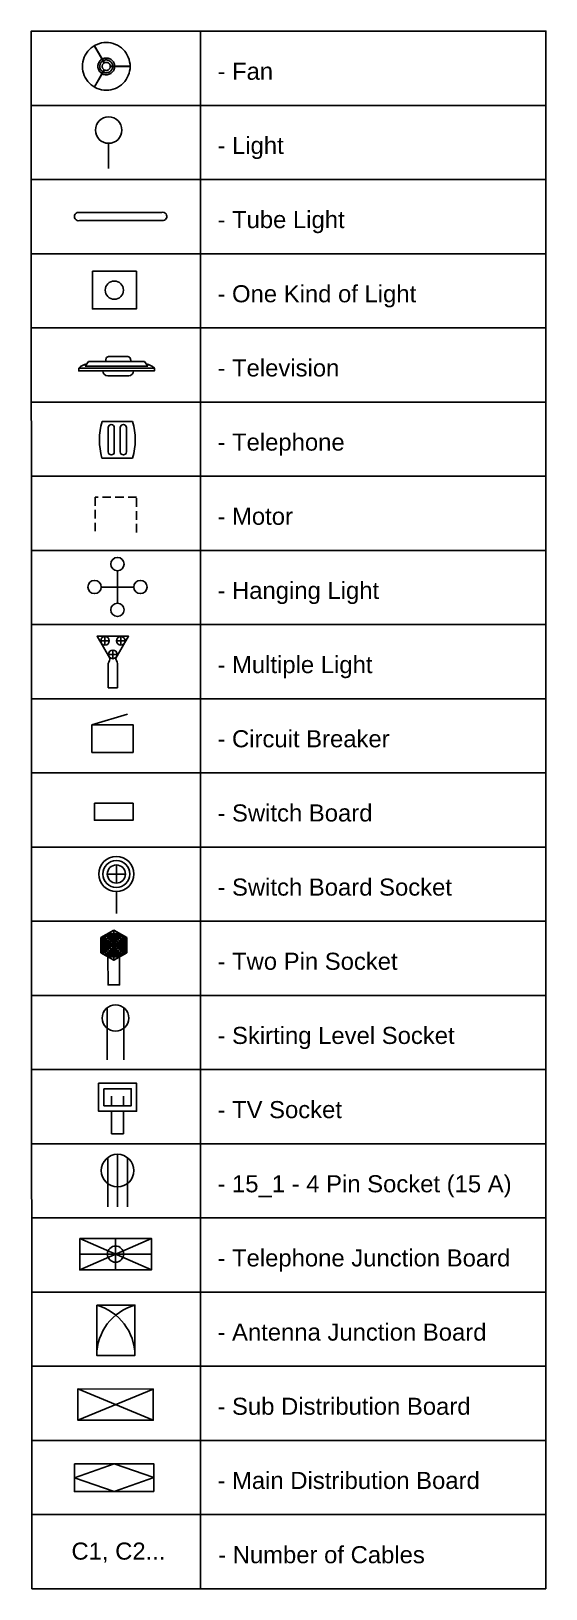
# Model space of a CAD drawing. Header units: feet. Extents: x 388 to 448, y -18 to 246.
# Drawn here: x 388.1 to 448.4, y -18.3 to 164.2 of the extents above; entities that cross this region are included whole.
import ezdxf

# ---------------------------------------------------------------- set-up
doc = ezdxf.new("R2010")
doc.units = ezdxf.units.FT
doc.header["$MEASUREMENT"] = 0
doc.linetypes.add('CENTER2', pattern=[1.125, 0.75, -0.125, 0.125, -0.125])
doc.linetypes.add('DASHEDX2', pattern=[1.5, 1, -0.5])
doc.styles.get("Standard").update_dxf_attribs({"font": 'arial.ttf'})

msp = doc.modelspace()

# ---------------------------------------------------------------- texts
at = {"linetype": 'Continuous', "char_height": 2, "attachment_point": 1}
for s, width, insert in [('- Fan', 10.9206, (409.93, 160.51)), ('- Light', 9.1993, (409.93, 151.82)), ('- Tube Light', 16.5772, (409.93, 143.13)), ('- One Kind of Light', 24.8655, (409.93, 134.44)), ('- Television', 16.7428, (409.93, 125.75)), ('- Telephone', 19.5882, (409.93, 117.06)), ('- Motor', 8.8405, (409.93, 108.37)), ('- Hanging Light', 21.4096, (409.93, 99.68)), ('- Multiple Light', 24.458, (409.93, 90.99)), ('- Circuit Breaker', 21.0228, (409.93, 82.3)), ('- Switch Board', 20.0775, (409.93, 73.61)), ('- Switch Board Socket', 28.2263, (409.93, 64.92)), ('- Two Pin Socket', 22.0572, (409.93, 56.23)), ('- Skirting Level Socket', 30.7429, (409.93, 47.54)), ('- TV Socket', 20.016, (409.93, 38.85)), ('- 15_1 - 4 Pin Socket (15 A)', 36.6435, (409.93, 30.16)), ('- Telephone Junction Board', 36.9015, (409.93, 21.47)), ('- Antenna Junction Board', 37.5599, (409.93, 12.78)), ('- Sub Distribution Board', 32.7949, (409.93, 4.09)), ('- Main Distribution Board', 35.5852, (409.93, -4.6)), ('C1, C2...', 35.5852, (392.82, -12.88)), ('- Number of Cables', 35.5852, (410.01, -13.3))]:
    msp.add_mtext_dynamic_manual_height_columns(s, width=width, gutter_width=1, heights=[0], dxfattribs=dict(at, insert=insert))

# ---------------------------------------------------------------- blocks, each defined once
blk = doc.blocks.new('FRISBI_PL')
for points in [[(-29.6, -2.9), (-29.1, -5.8), (-28.4, -8.6), (-27.4, -11.4), (-26.2, -14), (-24.7, -16.5), (-23, -18.8), (-21, -21), (-18.8, -23), (-16.5, -24.7), (-14, -26.2), (-11.4, -27.4), (-8.6, -28.4), (-5.8, -29.1), (-2.9, -29.6), (0, -29.7), (2.9, -29.6), (5.8, -29.1), (8.6, -28.4), (11.4, -27.4), (14, -26.2), (16.5, -24.7), (18.8, -23), (21, -21), (23, -18.8), (24.7, -16.5), (26.2, -14), (27.4, -11.4), (28.4, -8.6), (29.1, -5.8), (29.6, -2.9), (29.7, 0), (29.6, 2.9), (29.1, 5.8), (28.4, 8.6), (27.4, 11.4), (26.2, 14), (24.7, 16.5), (23, 18.8), (21, 21), (18.8, 23), (16.5, 24.7), (14, 26.2), (11.4, 27.4), (8.6, 28.4), (5.8, 29.1), (2.9, 29.6), (0, 29.7), (-2.9, 29.6), (-5.8, 29.1), (-8.6, 28.4), (-11.4, 27.4), (-14, 26.2), (-16.5, 24.7), (-18.8, 23), (-21, 21), (-23, 18.8), (-24.7, 16.5), (-26.2, 14), (-27.4, 11.4), (-28.4, 8.6), (-29.1, 5.8), (-29.6, 2.9), (-29.7, 0)], [(-5, 0), (-5, -0.6), (-4.9, -1.1), (-4.7, -1.7), (-4.5, -2.2), (-4.2, -2.7), (-3.9, -3.1), (-3.5, -3.5), (-3.1, -3.9), (-2.7, -4.2), (-2.2, -4.5), (-1.7, -4.7), (-1.1, -4.9), (-0.6, -5), (0, -5), (0.6, -5), (1.1, -4.9), (1.7, -4.7), (2.2, -4.5), (2.7, -4.2), (3.1, -3.9), (3.5, -3.5), (3.9, -3.1), (4.2, -2.7), (4.5, -2.2), (4.7, -1.7), (4.9, -1.1), (5, -0.6), (5, 0), (5, 0.6), (4.9, 1.1), (4.7, 1.7), (4.5, 2.2), (4.2, 2.7), (3.9, 3.1), (3.5, 3.5), (3.1, 3.9), (2.7, 4.2), (2.2, 4.5), (1.7, 4.7), (1.1, 4.9), (0.6, 5), (0, 5), (-0.6, 5), (-1.1, 4.9), (-1.7, 4.7), (-2.2, 4.5), (-2.7, 4.2), (-3.1, 3.9), (-3.5, 3.5), (-3.9, 3.1), (-4.2, 2.7), (-4.5, 2.2), (-4.7, 1.7), (-4.9, 1.1), (-5, 0.6)]]:
    blk.add_lwpolyline(points, close=True)
for points in [[(-2.4, 4.4), (-14.6, 25.4), (-14.6, 25.4), (-14.6, 25.4), (-14.6, 25.4), (-14.6, 25.4), (-14.6, 25.5), (-14.6, 25.5), (-14.7, 25.4), (-14.7, 25.4), (-14.7, 25.4), (-14.7, 25.4), (-14.7, 25.4), (-14.7, 25.4), (-14.7, 25.4), (-14.7, 25.4), (-14.7, 25.4), (-14.7, 25.3), (-14.7, 25.3), (-14.7, 25.3), (-2.6, 4.3)], [(-5.3, 9), (-5.6, 8.8), (-6.6, 8.1), (-7.4, 7.3), (-8.2, 6.5), (-8.9, 5.5), (-9.4, 4.5), (-9.9, 3.4), (-10.2, 2.3), (-10.4, 1.1)], [(-10.4, 1.1), (-10.4, -0.1), (-10.4, -1.2), (-10.2, -2.4), (-9.8, -3.5), (-9.4, -4.6), (-8.8, -5.6), (-8.1, -6.6), (-7.3, -7.4), (-6.5, -8.2), (-5.5, -8.9), (-5.3, -9)], [(-8, 0), (-8, 0.8), (-7.8, 1.6), (-7.7, 2.3), (-7.4, 3.1), (-7.1, 3.8), (-6.6, 4.4), (-6.2, 5.1), (-5.7, 5.7), (-5.1, 6.2), (-4.4, 6.6), (-4.1, 6.9)], [(-4.1, -6.9), (-4.4, -6.6), (-5.1, -6.2), (-5.7, -5.7), (-6.2, -5.1), (-6.6, -4.4), (-7.1, -3.8), (-7.4, -3.1), (-7.7, -2.3), (-7.8, -1.6), (-8, -0.8), (-8, 0)], [(10.4, 0.1), (10.4, 1.2), (10.2, 2.4), (9.8, 3.5), (9.4, 4.6), (8.8, 5.6), (8.1, 6.6), (7.3, 7.4), (6.5, 8.2), (5.5, 8.9), (4.5, 9.4), (3.4, 9.9), (2.3, 10.2), (1.1, 10.4), (-0.1, 10.4), (-1.2, 10.4), (-2.4, 10.2), (-3.5, 9.8), (-4.6, 9.4), (-5.1, 9.1)], [(-3.9, 7), (-3.8, 7.1), (-3.1, 7.4), (-2.3, 7.7), (-1.6, 7.8), (-0.8, 8), (0, 8), (0.8, 8), (1.6, 7.8), (2.3, 7.7), (3.1, 7.4), (3.8, 7.1), (4.4, 6.6), (5.1, 6.2), (5.7, 5.7), (6.2, 5.1), (6.6, 4.4), (7.1, 3.8), (7.4, 3.1), (7.7, 2.3), (7.8, 1.6), (8, 0.8), (8, 0.1)], [(5, -0.1), (29.3, -0.1), (29.3, -0.1), (29.3, -0.1), (29.3, -0.1), (29.3, -0.1), (29.4, -0.1), (29.4, -0.1), (29.4, 0), (29.4, 0), (29.4, 0), (29.4, 0), (29.4, 0), (29.4, 0.1), (29.4, 0.1), (29.3, 0.1), (29.3, 0.1), (29.3, 0.1), (29.3, 0.1), (29.3, 0.1), (5, 0.1)], [(-2.6, -4.3), (-14.7, -25.3), (-14.7, -25.3), (-14.7, -25.3), (-14.7, -25.4), (-14.7, -25.4), (-14.7, -25.4), (-14.7, -25.4), (-14.7, -25.4), (-14.7, -25.4), (-14.7, -25.4), (-14.7, -25.4), (-14.7, -25.4), (-14.6, -25.5), (-14.6, -25.5), (-14.6, -25.4), (-14.6, -25.4), (-14.6, -25.4), (-14.6, -25.4), (-14.6, -25.4), (-2.4, -4.4)], [(-5.1, -9.1), (-4.5, -9.4), (-3.4, -9.9), (-2.3, -10.2), (-1.1, -10.4), (0.1, -10.4), (1.2, -10.4), (2.4, -10.2), (3.5, -9.8), (4.6, -9.4), (5.6, -8.8), (6.6, -8.1), (7.4, -7.3), (8.2, -6.5), (8.9, -5.5), (9.4, -4.5), (9.9, -3.4), (10.2, -2.3), (10.4, -1.1), (10.4, -0.1)], [(8, -0.1), (8, -0.8), (7.8, -1.6), (7.7, -2.3), (7.4, -3.1), (7.1, -3.8), (6.6, -4.4), (6.2, -5.1), (5.7, -5.7), (5.1, -6.2), (4.4, -6.6), (3.8, -7.1), (3.1, -7.4), (2.3, -7.7), (1.6, -7.8), (0.8, -8), (0, -8), (-0.8, -8), (-1.6, -7.8), (-2.3, -7.7), (-3.1, -7.4), (-3.8, -7.1), (-3.9, -7)]]:
    blk.add_lwpolyline(points)
blk = doc.blocks.new('Tv 05_top_cad-block.com')
at = {"color": 0, "lineweight": -2}
blk.add_line((276, -50), (-311, -50), dxfattribs=at)
for points in [[(101, 0), (-101, 0)], [(-345, -100), (-311, -50)], [(-345, -100), (311, -100)], [(-134, -50), (-126, -18)], [(134, -50), (126, -18)], [(311, -100), (276, -50)], [(110, -200), (-110, -200)]]:
    blk.add_lwpolyline(points, dxfattribs=at)
blk.add_lwpolyline([(-412, -120), (378, -120), (378, -150), (-412, -150)], close=True, dxfattribs=at)
for centre, radius, start, end in [((-101, -25), 25, 90, 164.7609), ((101, -25), 25, 15.2391, 90), ((-285, -257), 187, 103.3665, 132.9123), ((-110, -150), 50, 180, 270), ((-101, -25), 25, 266.5195, 273.4805), ((101, -25), 25, 266.5195, 273.4805), ((110, -150), 50, 270, 0), ((250, -257), 187, 47.0877, 76.6335)]:
    blk.add_arc(centre, radius, start, end, dxfattribs=at)
blk = doc.blocks.new('*U16')
at = {"color": 0, "linetype": 'CENTER2', "transparency": 16777216}
blk.add_line((0, -1.3), (0, 1.3), dxfattribs=at)

# ---------------------------------------------------------------- linework, layer by layer
at = {"linetype": 'Continuous'}
for p, q in [((407.93, 164.21), (407.93, -18.3)), ((388.1, 155.51), (448.42, 155.51)), ((397.18, 151.07), (397.18, 148.13)), ((388.1, 146.82), (448.42, 146.82)), ((388.1, 138.13), (448.42, 138.13)), ((388.1, 129.44), (448.42, 129.44)), ((388.1, 120.75), (448.42, 120.75)), ((397.84, 117.02), (397.84, 117.75)), ((398.53, 117.02), (398.53, 117.75)), ((397.84, 115.64), (397.84, 114.92)), ((398.53, 115.64), (398.53, 114.92)), ((388.1, 112.06), (448.42, 112.06)), ((388.1, 103.37), (448.42, 103.37)), ((398.21, 100.99), (398.21, 97.17)), ((396.31, 99.08), (400.12, 99.08)), ((388.1, 94.68), (448.42, 94.68)), ((396.75, 93.29), (396.75, 92.28)), ((398.6, 93.29), (398.6, 92.28)), ((396.25, 92.78), (397.26, 92.78)), ((397.67, 91.69), (397.67, 90.68)), ((398.6, 92.78), (398.09, 92.78)), ((398.6, 92.78), (399.1, 92.78)), ((397.17, 91.19), (398.18, 91.19)), ((388.1, 85.99), (448.42, 85.99)), ((395.22, 82.94), (399.38, 84.19)), ((388.1, 77.3), (448.42, 77.3)), ((388.1, 68.61), (448.42, 68.61)), ((398.08, 66.51), (398.08, 65.45)), ((398.08, 65.45), (397.03, 65.45)), ((398.08, 65.45), (399.14, 65.45)), ((398.08, 65.45), (398.08, 64.4)), ((398.08, 63.39), (398.08, 60.84)), ((388.1, 59.92), (448.42, 59.92)), ((397.78, 58.89), (397.78, 55.35)), ((396.25, 57.12), (399.32, 57.12)), ((388.1, 51.23), (448.42, 51.23)), ((388.1, 42.54), (448.42, 42.54)), ((397.52, 39.19), (397.52, 38.3)), ((398.93, 39.19), (398.93, 38.3)), ((397.52, 37.66), (397.52, 35)), ((398.93, 37.66), (398.93, 35)), ((397.52, 35), (398.93, 35)), ((388.1, 33.85), (448.42, 33.85)), ((397.07, 32.23), (397.07, 26.44)), ((398.22, 32.61), (398.22, 26.44)), ((399.37, 32.23), (399.37, 26.44)), ((388.1, 25.16), (448.42, 25.16)), ((393.79, 19.07), (402.2, 22.76)), ((393.79, 22.76), (402.2, 19.07)), ((397.99, 20.92), (397.99, 22.76)), ((397.99, 22.76), (397.99, 19.07)), ((402.2, 20.92), (393.79, 20.92)), ((397.99, 20.92), (402.2, 20.92)), ((388.1, 16.47), (448.42, 16.47)), ((388.1, 7.78), (448.42, 7.78)), ((393.55, 5.14), (402.41, 1.45)), ((393.55, 1.48), (402.41, 5.1)), ((388.1, -0.91), (448.42, -0.91)), ((393.16, -5.28), (397.81, -3.66)), ((397.81, -6.89), (393.16, -5.28)), ((397.81, -3.66), (402.47, -5.27)), ((402.47, -5.27), (397.81, -6.89)), ((388.1, -9.6), (448.42, -9.6)), ((388.18, -18.3), (448.42, -18.3))]:
    msp.add_line(p, q, dxfattribs=at)
at = {"linetype": 'DASHEDX2'}
for p, q in [((400.45, 109.61), (395.61, 109.61)), ((395.61, 109.61), (395.61, 105.47)), ((400.45, 105.47), (400.45, 109.61))]:
    msp.add_line(p, q, dxfattribs=at)
at = {"linetype": 'Continuous'}
for points in [[(388.18, -18.3), (388.1, 164.21), (448.42, 164.21), (448.42, -18.3)], [(393.76, 142.97), (403.43, 142.97)], [(403.43, 142.01), (393.76, 142.01)], [(396.42, 118.47), (399.98, 118.47)], [(397.12, 114.92), (397.12, 117.75)], [(397.84, 115.64), (397.84, 117.02)], [(398.53, 117.02), (398.53, 115.64)], [(399.26, 117.75), (399.26, 114.92)], [(399.98, 114.19), (396.39, 114.19)], [(398.04, 90.76), (399.52, 93.32), (395.83, 93.32), (397.31, 90.76)], [(398.21, 90.12), (398.21, 87.27), (397.14, 87.27), (397.14, 90.12)], [(398.47, 58.5), (397.1, 58.5)], [(396.4, 58.1), (396.4, 56.14)], [(396.59, 58.21), (396.59, 56.03)], [(396.59, 58.21), (396.59, 56.03)], [(398.79, 58.31), (396.77, 58.31)], [(398.79, 58.31), (396.77, 58.31)], [(398.97, 56.03), (398.97, 58.21)], [(398.97, 56.03), (398.97, 58.21)], [(399.16, 56.14), (399.16, 58.1)], [(396.77, 55.93), (398.79, 55.93)], [(396.77, 55.93), (398.79, 55.93)], [(397.1, 55.74), (398.47, 55.74)], [(398.46, 55.74), (398.46, 52.46), (397.11, 52.46), (397.1, 55.74)], [(397.01, 43.67), (397.01, 49.79)], [(398.95, 49.79), (398.95, 43.67)], [(397.52, 39.19), (397.52, 39.41)], [(398.93, 39.41), (398.93, 39.19)]]:
    msp.add_lwpolyline(points, dxfattribs=at)
for points in [[(395.28, 136.07), (400.43, 136.07), (400.43, 131.66), (395.28, 131.66)], [(395.22, 82.94), (400.04, 82.94), (400.04, 79.7), (395.22, 79.7)], [(395.51, 73.74), (400.05, 73.74), (400.05, 71.75), (395.51, 71.75)], [(397.78, 58.89), (396.25, 58.01), (396.25, 56.23), (397.78, 55.35), (399.32, 56.23), (399.32, 58.01)], [(396.78, 56.12), (398.78, 56.12), (398.78, 58.12), (396.78, 58.12)], [(396.97, 56.31), (398.59, 56.31), (398.59, 57.93), (396.97, 57.93)], [(397.16, 56.5), (398.4, 56.5), (398.4, 57.74), (397.16, 57.74)], [(397.16, 56.5), (398.4, 56.5), (398.4, 57.74), (397.16, 57.74)], [(397.35, 56.69), (398.21, 56.69), (398.21, 57.55), (397.35, 57.55)], [(397.35, 56.69), (398.21, 56.69), (398.21, 57.55), (397.35, 57.55)], [(397.54, 56.88), (398.03, 56.88), (398.03, 57.36), (397.54, 57.36)], [(397.65, 56.99), (397.92, 56.99), (397.92, 57.25), (397.65, 57.25)], [(397.65, 56.99), (397.92, 56.99), (397.92, 57.25), (397.65, 57.25)], [(397.73, 57.07), (397.84, 57.07), (397.84, 57.18), (397.73, 57.18)], [(396, 40.93), (400.45, 40.93), (400.45, 37.66), (396, 37.66)], [(396.63, 40.3), (399.82, 40.3), (399.82, 38.3), (396.63, 38.3)], [(393.79, 22.76), (402.2, 22.76), (402.2, 19.07), (393.79, 19.07)], [(395.78, 14.94), (400.25, 14.94), (400.25, 9.04), (395.78, 9.04)], [(393.55, 5.14), (402.41, 5.1), (402.41, 1.45), (393.55, 1.48)], [(393.16, -3.66), (402.47, -3.65), (402.47, -6.89), (393.16, -6.9)]]:
    msp.add_lwpolyline(points, close=True, dxfattribs=at)
for centre, radius in [((397.18, 152.62), 1.55), ((397.85, 133.86), 1.07), ((398.21, 101.77), 0.778), ((395.53, 99.08), 0.778), ((400.9, 99.08), 0.778), ((398.21, 96.4), 0.778), ((396.75, 92.78), 0.506), ((398.6, 92.78), 0.506), ((397.67, 91.19), 0.506), ((398.08, 65.45), 2.06), ((398.08, 65.45), 1.59), ((398.08, 65.45), 1.06), ((397.98, 48.58), 1.55), ((398.22, 30.7), 1.91), ((397.99, 20.92), 0.946)]:
    msp.add_circle(centre, radius, dxfattribs=at)
for centre, radius, start, end in [((393.66, 142.49), 0.489, 78.1276, 281.8724), ((403.51, 142.5), 0.489, 260.4875, 104.2323), ((403.7, 116.29), 7.6, 163.3624, 196.0395), ((397.48, 117.75), 0.362, 0, 180), ((398.9, 117.75), 0.362, 0, 180), ((392.69, 116.33), 7.6, 343.6617, 16.3383), ((397.48, 114.92), 0.362, 180, 0), ((398.9, 114.92), 0.362, 180, 0), ((401.9, 9.04), 6.12, 105.6694, 180), ((394.13, 9.04), 6.12, 0, 74.3306)]:
    msp.add_arc(centre, radius, start, end, dxfattribs=at)
for points in [[(397.14, 90.12), (397.14, 90.34), (397.42, 90.57), (397.31, 90.76)], [(398.04, 90.76), (397.93, 90.57), (398.21, 90.34), (398.21, 90.12)]]:
    msp.add_open_spline(points, degree=3, dxfattribs=at)

# ---------------------------------------------------------------- block references
for name, p, xscale, yscale, zscale in [('FRISBI_PL', (396.9, 160.08), 0.09421348999419293, 0.09421348999419293, 0.09421348999419293), ('Tv 05_top_cad-block.com', (398.3, 126.08), 0.01121999090203077, 0.01121999090203077, 0.01121999090203077)]:
    msp.add_blockref(name, p, dxfattribs=dict(xscale=xscale, yscale=yscale, zscale=zscale))
at = {"linetype": 'CENTER2'}
msp.add_blockref('*U16', (397.78, 56.92), dxfattribs=at)

msp.set_redraw_order([(e.dxf.handle, doc.entitydb.next_handle()) for e in msp.query("TEXT MTEXT ATTDEF DIMENSION ARC_DIMENSION")])  # texts and dimensions are drawn at this point

doc.saveas('drawing.dxf')
